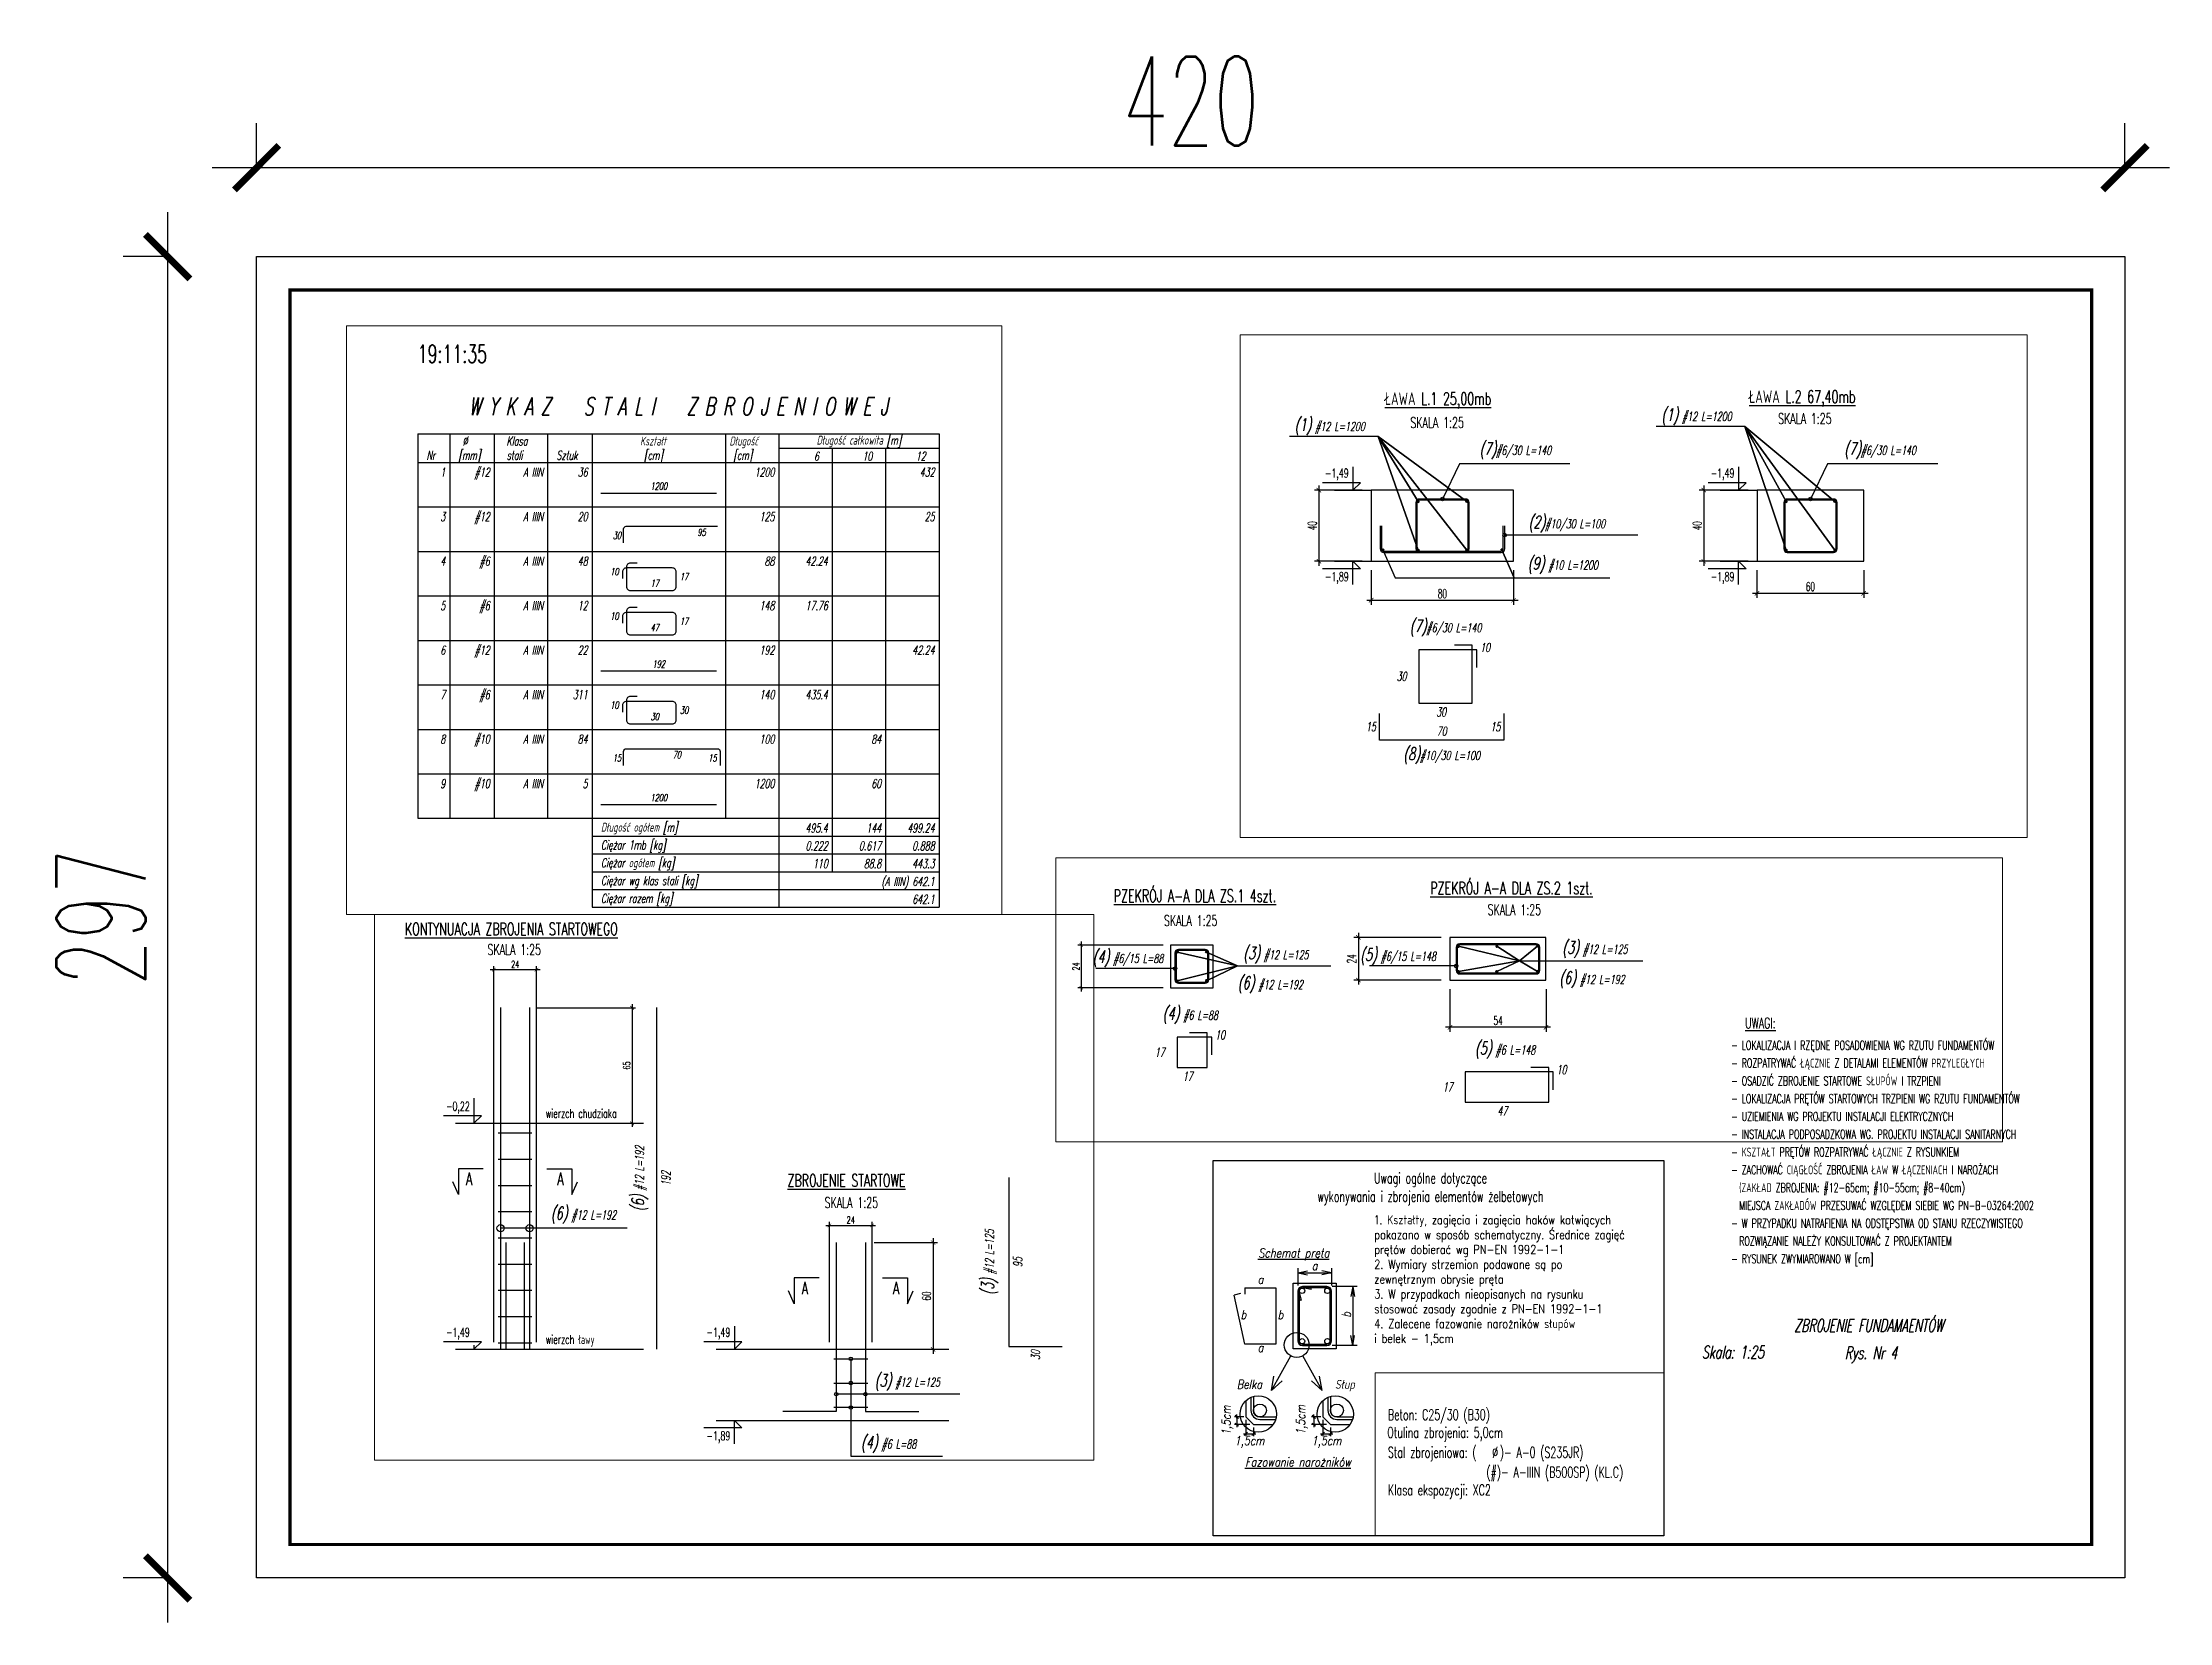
# Paper-space layout 'Layout1' of a CAD drawing. Header units: millimetres. Extents: x -463 to 16, y -16 to 340.
# The model-space entities are those that its viewports show. They can reach past a viewport. Long polylines and large blocks are cut down to what shows.
import ezdxf
from ezdxf.enums import TextEntityAlignment as Align

# ---------------------------------------------------------------- set-up
doc = ezdxf.new("R2010")
doc.units = ezdxf.units.MM
doc.header["$LTSCALE"] = 50
doc.layers.get('Defpoints').update_dxf_attribs({"color": 251})
doc.layers.add('__NIEDRUK__', color=54, linetype='Continuous', plot=False)
for name, color, linetype in [('K-CIENKIE', 8, 'Continuous'), ('K-HATCHpręt', 105, 'Continuous'), ('K-ODNOSNIK', 8, 'Continuous'), ('K-RAMKA', 181, 'Continuous'), ('K-SCIANY', 2, 'Continuous'), ('K-TEXT 2.4mm', 71, 'Continuous'), ('K-TEXT 2.8mm', 101, 'Continuous'), ('K-TEXT 2mm', 254, 'Continuous'), ('K-WYMIARY', 1, 'Continuous'), ('K-ZBROJ_06', 101, 'Continuous'), ('K-ZBROJ_08', 121, 'Continuous'), ('K-ZBROJ_10', 141, 'Continuous'), ('K-ZBROJ_12', 161, 'Continuous'), ('ZBROJA_NIEZLICZAC', 255, 'Continuous'), ('ZBROJA_RZUTPR', 141, 'Continuous'), ('ZBROJA_RZUTPR1', 255, 'Continuous'), ('ZBROJA_ZESTAWIENIE', 62, 'Continuous'), ('ZBROJA_ZESTAWIENIE1', 252, 'Continuous'), ('ZBROJA_ZESTAWIENIE2', 30, 'Continuous'), ('ZBROJA_ZESTAWIENIE3', 141, 'Continuous'), ('ZBROJA_ZESTAWIENIE4', 210, 'Continuous')]:
    doc.layers.add(name, color=color, linetype=linetype)
doc.styles.add('STYL_ZBROJA', font='romanszb.shx', dxfattribs={"width": 0.65, "oblique": 12})
doc.styles.add('text 2.4mm', font='romans.shx', dxfattribs={"width": 0.65})
doc.styles.add('text 2.8mm', font='romans.shx', dxfattribs={"width": 0.65})
doc.styles.add('text 2mm', font='romans.shx', dxfattribs={"width": 0.65})
doc.styles.add('WYM1', font='romanszb.shx', dxfattribs={"width": 0.6})
doc.dimstyles.new('CM100', dxfattribs={"dimscale": 5, "dimtxt": 2, "dimasz": 1, "dimexe": 1, "dimexo": 2, "dimgap": 0.5, "dimtad": 1, "dimrnd": 0.5, "dimdsep": 46, "dimtxsty": 'WYM1', "dimblk": 'OBLIQUE', "dimcen": 0, "dimdle": 1, "dimclrd": 253, "dimclre": 251, "dimclrt": 30, "dimadec": 0, "dimazin": 0, "dimtfac": 1, "dimtix": 1, "dimtmove": 0, "dimatfit": 0, "dimfxl": 1, "dimtfillclr": 256, "dimtolj": 1, "dimarcsym": 0})

psp = doc.layouts.get("Layout1")

# ---------------------------------------------------------------- texts
at = {"layer": 'K-TEXT 2.4mm', "lineweight": -2, "style": 'text 2.4mm', "width": 0.65}
for s, p in [('%%UUWAGI:', (-79.9, 118.03)), ('Beton: C25/30 (B30)', (-160.19, 30)), ('Otulina zbrojenia: 5,0cm', (-160.34, 26)), ('Stal zbrojeniowa: (', (-160.2, 21.54)), ('∅', (-136.76, 21.54)), (')- A-0 (S235JR)', (-135.03, 21.54)), ('(#)- A-IIIN (B500SP) (KL.C)', (-138.05, 17.08)), ('Klasa ekspozycji: XC2', (-160.19, 13.08))]:
    psp.add_text(s, height=2.4, dxfattribs=at).set_placement(p)
for s, p in [('wykonywania i zbrojenia elementów żelbetowych', (-150.62, 79.06)), ('Uwagi ogólne dotyczące', (-150.62, 83.19))]:
    psp.add_text(s, height=2.4, dxfattribs=at).set_placement(p, align=Align.CENTER)
at = {"layer": 'K-TEXT 2.8mm', "style": 'STYL_ZBROJA', "oblique": 12, "width": 0.65}
for s, p in [('ZBROJENIE FUNDAMAENTÓW', (-52.09, 49.86)), ('Skala: 1:25', (-82.62, 43.86)), ('Rys. Nr 4', (-51.61, 43.71))]:
    psp.add_text(s, height=2.8, dxfattribs=at).set_placement(p, align=Align.CENTER)
at = {"layer": 'K-TEXT 2mm', "lineweight": -2, "style": 'text 2mm', "width": 0.65}
for s, p in [('- LOKALIZACJA I RZĘDNE POSADOWIENIA WG RZUTU FUNDAMENTÓW', (-83, 113.23)), ('- ROZPATRYWAĆ ŁĄCZNIE Z DETALAMI ELEMENTÓW PRZYLEGŁYCH', (-83, 109.23)), ('- OSADZIĆ ZBROJENIE STARTOWE SŁUPÓW I TRZPIENI', (-83, 105.23)), ('- LOKALIZACJA PRĘTÓW STARTOWYCH TRZPIENI WG RZUTU FUNDAMENTÓW', (-83, 101.23)), ('- UZIEMIENIA WG PROJEKTU INSTALACJI ELEKTRYCZNYCH', (-83, 97.23)), ('- INSTALACJA PODPOSADZKOWA WG. PROJEKTU INSTALACJI SANITARNYCH', (-83, 93.23)), ('- KSZTAŁT PRĘTÓW ROZPATRYWAĆ ŁĄCZNIE Z RYSUNKIEM ', (-83, 89.23)), ('- ZACHOWAĆ CIĄGŁOŚĆ ZBROJENIA ŁAW W ŁĄCZENIACH I NAROŻACH ', (-83, 85.23)), ('  (ZAKŁAD ZBROJENIA: #12-65cm; #10-55cm; #8-40cm)', (-83, 81.23)), ('  MIEJSCA ZAKŁADÓW PRZESUWAĆ WZGLĘDEM SIEBIE WG PN-B-03264:2002 ', (-83, 77.23)), ('- W PRZYPADKU NATRAFIENIA NA ODSTĘPSTWA OD STANU RZECZYWISTEGO ', (-83, 73.23)), ('  ROZWIĄZANIE NALEŻY KONSULTOWAĆ Z PROJEKTANTEM ', (-83, 69.23)), ('- RYSUNEK ZWYMIAROWANO W [cm]', (-83, 65.23))]:
    psp.add_text(s, height=2, dxfattribs=at).set_placement(p)
at = {"layer": 'K-TEXT 2mm', "lineweight": -2, "style": 'text 2mm', "oblique": 12, "width": 0.8}
for s, p in [('%%USchemat pręta', (-181.32, 66.55)), ('a', (-188.84, 60.59)), ('a', (-188.84, 45.26)), ('Belka', (-191.3, 37.02)), ('Słup', (-169.85, 37.02)), ('%%UFazowanie narożników', (-180.36, 19.57))]:
    psp.add_text(s, height=2, dxfattribs=at).set_placement(p, align=Align.CENTER)
psp.add_text('a', height=2, dxfattribs=at).set_placement((-176.65, 63.1), align=Align.BOTTOM_CENTER)
for p in [(-192.66, 54.7), (-184.33, 54.7)]:
    psp.add_text('b', height=2, dxfattribs=at).set_placement(p, align=Align.TOP_CENTER)
psp.add_text('b', height=2, rotation=90, dxfattribs=at).set_placement((-167.94, 53.64), align=Align.BOTTOM_CENTER)
for p in [(-196.56, 29.94), (-179.81, 30.02)]:
    psp.add_text('1,5cm', height=2, rotation=90, dxfattribs=at).set_placement(p, align=Align.MIDDLE_CENTER)
for p in [(-191.29, 25.36), (-173.98, 25.36)]:
    psp.add_text('1,5cm', height=2, dxfattribs=at).set_placement(p, align=Align.MIDDLE_CENTER)
at = {"layer": 'K-TEXT 2mm', "lineweight": -2, "insert": (-163.25, 76), "char_height": 2, "width": 61.1414, "attachment_point": 1, "style": 'text 2mm'}
psp.add_mtext('1{\\W0.8;. Kształty, zagięcia i zagięcia haków kotwiących pokazano w sposób schematyczny. Średnice zagięć prętów dobierać wg PN-EN\\~1992-1-1\\P2. Wymiary strzemion podawane są po zewnętrznym obrysie pręta\\P3. W przypadkach nieopisanych na rysunku stosować zasady zgodnie z PN-EN\\~1992-1-1\\P4. Zalecene fazowanie narożników słupów  ^Ji belek - 1,5cm}', dxfattribs=at)

msp = doc.modelspace()

# ---------------------------------------------------------------- texts
at = {"layer": 'K-TEXT 2.4mm', "style": 'text 2.4mm', "width": 0.65}
for p in [(34219.6, -55578.753), (34426.28, -55576.545), (33751.761, -56165.066), (33941.199, -56307.206), (34156.731, -56386.97), (34338.627, -56380.841)]:
    msp.add_text('SKALA 1:25', height=6, dxfattribs=at).set_placement(p)
at = {"layer": 'K-TEXT 2.8mm', "style": 'text 2.8mm', "width": 0.65}
for s, p in [('%%UŁAWA L.2 67,40mb', (34409.921, -55566.788)), ('%%UŁAWA L.1 25,00mb', (34205.214, -55567.911)), ('%%UKONTYNUACJA ZBROJENIA STARTOWEGO', (33705.308, -56156.061)), ('%%UZBROJENIE STARTOWE', (33920.349, -56297.335)), ('%%UPZEKRÓJ A-A DLA ZS.1 4szt.', (34128.532, -56375.645)), ('%%UPZEKRÓJ A-A DLA ZS.2 1szt.', (34306.456, -56371.273))]:
    msp.add_text(s, height=7, dxfattribs=at).set_placement(p, align=Align.BOTTOM_LEFT)
for p in [(33739.664, -56294.336), (33790.942, -56294.336), (33928.355, -56355.665), (33979.633, -56355.665)]:
    msp.add_text('A', height=7, dxfattribs=at).set_placement(p)
at = {"layer": 'K-TEXT 2mm', "style": 'text 2mm', "width": 0.65}
for s, p in [('-1,49', (34171.586, -55606.643)), ('-1,49', (34388.387, -55606.643)), ('-0,22', (33728.444, -56252.578)), ('wierzch chudziaka', (33784.549, -56256.627)), ('-1,49', (33728.444, -56379.578)), ('wierzch ławy', (33784.549, -56383.627)), ('-1,49', (33874.847, -56379.578)), ('-1,89', (33874.847, -56437.783))]:
    msp.add_text(s, height=5, dxfattribs=at).set_placement(p)
at = {"layer": 'K-TEXT 2mm', "lineweight": -2, "style": 'text 2mm', "width": 0.65}
for p in [(34171.586, -55664.849), (34388.387, -55664.849)]:
    msp.add_text('-1,89', height=5, dxfattribs=at).set_placement(p)
at = {"layer": 'ZBROJA_NIEZLICZAC', "char_height": 10, "style": 'STYL_ZBROJA'}
for s, insert, attachment_point in [('\\H7;\\C71;\\H5;\\C256;\\H7;\\C71;(1)\\H5;\\C256; #12 L=1200', (34360.715, -55577.138), 7), ('\\H7;\\C71;\\H5;\\C256;\\H7;\\C71;(1)\\H5;\\C256; #12 L=1200', (34154.583, -55582.79), 7), ('\\H7;\\C71;\\H5;\\C256;\\H7;\\C71;(7)\\H5;\\C256;#6/30 L=140', (34278.65, -55596.232), 8), ('\\H7;\\C71;\\H5;\\C256;\\H7;\\C71;(7)\\H5;\\C256;#6/30 L=140', (34483.607, -55596.232), 8), ('\\H7;\\C71;\\H5;\\C256;\\H7;\\C71;(2)\\H5;\\C256;#10/30 L=100', (34286.032, -55637.511), 7), ('\\H7;\\C71;\\H5;\\C256;\\H7;\\C71;(9)\\H5;\\C256; #10 L=1200', (34285.62, -55660.674), 7), ('\\H7;\\C71;\\H5;\\C256;\\H7;\\C71;(7)\\H5;\\C256;#6/30 L=140', (34239.403, -55695.908), 8), ('\\H7;\\C71;\\H5;\\C256;\\H7;\\C71;(8)\\H5;\\C256;#10/30 L=100', (34237.217, -55767.684), 8), ('\\H7;\\C71;\\H5;\\C256;\\H7;\\C71;(6)\\H5;\\C256; #12 L=192', (33787.388, -56315.972), 7), ('\\H7;\\C71;\\H5;\\C256;\\H7;\\C71;(3)\\H5;\\C256; #12 L=125', (34380.618, -56404.904), 7), ('\\H7;\\C71;\\H5;\\C256;\\H7;\\C71;(3)\\H5;\\C256; #12 L=125', (33969.396, -56409.953), 7), ('\\H7;\\C71;\\H5;\\C256;\\H7;\\C71;(4)\\H5;\\C256; #6/15 L=88', (34136.55, -56410.046), 8), ('\\H7;\\C71;\\H5;\\C256;\\H7;\\C71;(3)\\H5;\\C256; #12 L=125', (34201.335, -56407.993), 7), ('\\H7;\\C71;\\H5;\\C256;\\H7;\\C71;(5)\\H5;\\C256; #6/15 L=148', (34267.067, -56408.893), 7), ('\\H7;\\C71;\\H5;\\C256;\\H7;\\C71;(6)\\H5;\\C256; #12 L=192', (34198.253, -56424.719), 7), ('\\H7;\\C71;\\H5;\\C256;\\H7;\\C71;(6)\\H5;\\C256; #12 L=192', (34378.986, -56421.878), 7), ('\\H7;\\C71;\\H5;\\C256;\\H7;\\C71;(4)\\H5;\\C256; #6 L=88', (33961.668, -56444.757), 7), ('\\H7;\\C71;\\H5;\\C256;\\H7;\\C71;(4)\\H5;\\C256; #6 L=88', (34171.598, -56441.949), 8), ('\\H7;\\C71;\\H5;\\C256;\\H7;\\C71;(5)\\H5;\\C256; #6 L=148', (34348.504, -56461.478), 8)]:
    msp.add_mtext(s, dxfattribs=dict(at, insert=insert, attachment_point=attachment_point))
at = {"layer": 'ZBROJA_NIEZLICZAC', "char_height": 10, "attachment_point": 8, "rotation": 90, "style": 'STYL_ZBROJA'}
for s, insert in [('\\H7;\\C71;\\H5;\\C256;\\H7;\\C71;(6)\\H5;\\C256; #12 L=192', (33842.012, -56290.657)), ('\\H7;\\C71;\\H5;\\C256;\\H7;\\C71;(3)\\H5;\\C256; #12 L=125', (34038.736, -56337.642))]:
    msp.add_mtext(s, dxfattribs=dict(at, insert=insert))
at = {"layer": 'ZBROJA_RZUTPR1', "style": 'STYL_ZBROJA', "oblique": 12, "width": 0.65}
for s, p in [('10', (34264.403, -55702.158)), ('15', (34200.217, -55746.684)), ('15', (34270.217, -55746.684)), ('10', (34191.098, -56448.199)), ('10', (34383.004, -56467.728))]:
    msp.add_text(s, height=5, dxfattribs=at).set_placement(p, align=Align.MIDDLE_RIGHT)
for s, p in [('30', (34211.903, -55718.408)), ('17', (34151.598, -56457.949)), ('17', (34313.504, -56477.478))]:
    msp.add_text(s, height=5, dxfattribs=at).set_placement(p, align=Align.MIDDLE_LEFT)
for s, p in [('30', (34236.903, -55735.908)), ('17', (34170.098, -56468.949)), ('47', (34347.004, -56488.478))]:
    msp.add_text(s, height=5, dxfattribs=at).set_placement(p, align=Align.TOP_CENTER)
msp.add_text('70', height=5, dxfattribs=at).set_placement((34237.217, -55749.184), align=Align.MIDDLE)
for s, p in [('192', (33852.012, -56290.657)), ('95', (34049.736, -56337.642))]:
    msp.add_text(s, height=5, rotation=90, dxfattribs=at).set_placement(p, align=Align.MIDDLE)
msp.add_text('30', height=5, rotation=90, dxfattribs=at).set_placement((34059.736, -56387.142), align=Align.MIDDLE_RIGHT)

# ---------------------------------------------------------------- blocks, each defined once
blk = doc.blocks.new('_ArchTick')
at = {"color": 0, "linetype": 'ByBlock', "const_width": 0.15}
blk.add_lwpolyline([(-0.5, -0.5), (0.5, 0.5)], dxfattribs=at)
blk = doc.blocks.new('*D55')
at = {"layer": '__NIEDRUK__', "color": 251, "lineweight": -2, "transparency": 16777216}
for p, q in [((-420, 317), (-420, 327)), ((0, 317), (0, 327))]:
    blk.add_line(p, q, dxfattribs=at)
at = {"layer": '__NIEDRUK__', "color": 253, "lineweight": -2, "transparency": 16777216}
blk.add_line((-430, 317), (10, 317), dxfattribs=at)
at = {"layer": 'Defpoints', "color": 0, "transparency": 16777216}
for p in [(0, 317), (-420, 297), (0, 297)]:
    blk.add_point(p, dxfattribs=at)
at = {"layer": '__NIEDRUK__', "color": 253, "lineweight": -2, "transparency": 16777216, "xscale": 10, "yscale": 10, "zscale": 10, "rotation": 180}
blk.add_blockref('_ArchTick', (-420, 317), dxfattribs=at)
at = {"layer": '__NIEDRUK__', "color": 253, "lineweight": -2, "transparency": 16777216, "xscale": 10, "yscale": 10, "zscale": 10}
blk.add_blockref('_ArchTick', (0, 317), dxfattribs=at)
at = {"layer": '__NIEDRUK__', "color": 30, "transparency": 16777216, "insert": (-210, 332), "char_height": 20, "attachment_point": 5, "style": 'WYM1'}
blk.add_mtext('\\A1;420', dxfattribs=at)
blk = doc.blocks.new('*D56')
at = {"layer": '__NIEDRUK__', "color": 253, "lineweight": -2, "transparency": 16777216}
blk.add_line((-440, 307), (-440, -10), dxfattribs=at)
at = {"layer": '__NIEDRUK__', "color": 251, "lineweight": -2, "transparency": 16777216}
for p, q in [((-440, 297), (-450, 297)), ((-440, 0), (-450, 0))]:
    blk.add_line(p, q, dxfattribs=at)
at = {"layer": 'Defpoints', "color": 0, "transparency": 16777216}
for p in [(-420, 297), (-420, 0), (-440, 0)]:
    blk.add_point(p, dxfattribs=at)
at = {"layer": '__NIEDRUK__', "color": 253, "lineweight": -2, "transparency": 16777216, "xscale": 10, "yscale": 10, "zscale": 10}
for p, rotation in [((-440, 297), 90), ((-440, 0), 270)]:
    blk.add_blockref('_ArchTick', p, dxfattribs=dict(at, rotation=rotation))
at = {"layer": '__NIEDRUK__', "color": 30, "transparency": 16777216, "insert": (-455, 148.5), "char_height": 20, "attachment_point": 5, "rotation": 90, "style": 'WYM1'}
blk.add_mtext('\\A1;297', dxfattribs=at)
blk = doc.blocks.new('A$C392df230')
h = blk.add_hatch()
h.set_pattern_fill('ANGLE', color=256, scale=0.025)
h.set_pattern_definition([(360, (-2880.4701, 5517.13781), (-5e-64, 0.174625), [0.127, -0.047625]), (90, (-2880.4701, 5517.13781), (-0.174625, 1e-17), [0.127, -0.047625])])
h.paths.add_polyline_path([(0.5, 0, 1), (-0.5, 0, 1)])
blk.add_circle((0, 0), 0.5)
blk = doc.blocks.new('*D74')
at = {"layer": 'Defpoints', "color": 0, "transparency": 16777216}
for p in [(34197.6, -55653.7), (34277.6, -55653.7), (34277.6, -55675.6)]:
    blk.add_point(p, dxfattribs=at)
at = {"layer": 'K-WYMIARY', "color": 251, "lineweight": -2, "transparency": 16777216}
for p, q in [((34197.6, -55658.7), (34197.6, -55678.1)), ((34277.6, -55658.7), (34277.6, -55678.1))]:
    blk.add_line(p, q, dxfattribs=at)
at = {"layer": 'K-WYMIARY', "color": 253, "lineweight": -2, "transparency": 16777216}
blk.add_line((34195.1, -55675.6), (34280.1, -55675.6), dxfattribs=at)
at = {"layer": 'K-WYMIARY', "color": 253, "lineweight": -2, "transparency": 16777216, "xscale": 2.5, "yscale": 2.5, "zscale": 2.5, "rotation": 180}
blk.add_blockref('_ArchTick', (34197.6, -55675.6), dxfattribs=at)
at = {"layer": 'K-WYMIARY', "color": 253, "lineweight": -2, "transparency": 16777216, "xscale": 2.5, "yscale": 2.5, "zscale": 2.5}
blk.add_blockref('_ArchTick', (34277.6, -55675.6), dxfattribs=at)
at = {"layer": 'K-WYMIARY', "color": 30, "transparency": 16777216, "insert": (34237.6, -55671.9), "char_height": 5, "attachment_point": 5, "style": 'WYM1'}
blk.add_mtext('\\A1;80', dxfattribs=at)
blk = doc.blocks.new('*D75')
at = {"layer": 'Defpoints', "color": 0, "transparency": 16777216}
for p in [(34197.6, -55613.7), (34168.2, -55653.7), (34197.6, -55653.7)]:
    blk.add_point(p, dxfattribs=at)
at = {"layer": 'K-WYMIARY', "color": 251, "lineweight": -2, "transparency": 16777216}
for p, q in [((34192.6, -55613.7), (34165.7, -55613.7)), ((34192.6, -55653.7), (34165.7, -55653.7))]:
    blk.add_line(p, q, dxfattribs=at)
at = {"layer": 'K-WYMIARY', "color": 253, "lineweight": -2, "transparency": 16777216}
blk.add_line((34168.2, -55611.2), (34168.2, -55656.2), dxfattribs=at)
at = {"layer": 'K-WYMIARY', "color": 253, "lineweight": -2, "transparency": 16777216, "xscale": 2.5, "yscale": 2.5, "zscale": 2.5}
for p, rotation in [((34168.2, -55613.7), 90), ((34168.2, -55653.7), 270)]:
    blk.add_blockref('_ArchTick', p, dxfattribs=dict(at, rotation=rotation))
at = {"layer": 'K-WYMIARY', "color": 30, "transparency": 16777216, "insert": (34164.5, -55633.7), "char_height": 5, "attachment_point": 5, "rotation": 90, "style": 'WYM1'}
blk.add_mtext('\\A1;40', dxfattribs=at)
blk = doc.blocks.new('*D76')
at = {"layer": 'Defpoints', "color": 0, "transparency": 16777216}
for p in [(34414.4, -55653.7), (34474.4, -55653.7), (34474.4, -55671.7)]:
    blk.add_point(p, dxfattribs=at)
at = {"layer": 'K-WYMIARY', "color": 251, "lineweight": -2, "transparency": 16777216}
for p, q in [((34414.4, -55658.7), (34414.4, -55674.2)), ((34474.4, -55658.7), (34474.4, -55674.2))]:
    blk.add_line(p, q, dxfattribs=at)
at = {"layer": 'K-WYMIARY', "color": 253, "lineweight": -2, "transparency": 16777216}
blk.add_line((34411.9, -55671.7), (34476.9, -55671.7), dxfattribs=at)
at = {"layer": 'K-WYMIARY', "color": 253, "lineweight": -2, "transparency": 16777216, "xscale": 2.5, "yscale": 2.5, "zscale": 2.5, "rotation": 180}
blk.add_blockref('_ArchTick', (34414.4, -55671.7), dxfattribs=at)
at = {"layer": 'K-WYMIARY', "color": 253, "lineweight": -2, "transparency": 16777216, "xscale": 2.5, "yscale": 2.5, "zscale": 2.5}
blk.add_blockref('_ArchTick', (34474.4, -55671.7), dxfattribs=at)
at = {"layer": 'K-WYMIARY', "color": 30, "transparency": 16777216, "insert": (34444.4, -55667.9), "char_height": 5, "attachment_point": 5, "style": 'WYM1'}
blk.add_mtext('\\A1;60', dxfattribs=at)
blk = doc.blocks.new('*D77')
at = {"layer": 'Defpoints', "color": 0, "transparency": 16777216}
for p in [(34414.4, -55613.7), (34384.5, -55653.7), (34414.4, -55653.7)]:
    blk.add_point(p, dxfattribs=at)
at = {"layer": 'K-WYMIARY', "color": 251, "lineweight": -2, "transparency": 16777216}
for p, q in [((34409.4, -55613.7), (34382, -55613.7)), ((34409.4, -55653.7), (34382, -55653.7))]:
    blk.add_line(p, q, dxfattribs=at)
at = {"layer": 'K-WYMIARY', "color": 253, "lineweight": -2, "transparency": 16777216}
blk.add_line((34384.5, -55611.2), (34384.5, -55656.2), dxfattribs=at)
at = {"layer": 'K-WYMIARY', "color": 253, "lineweight": -2, "transparency": 16777216, "xscale": 2.5, "yscale": 2.5, "zscale": 2.5}
for p, rotation in [((34384.5, -55613.7), 90), ((34384.5, -55653.7), 270)]:
    blk.add_blockref('_ArchTick', p, dxfattribs=dict(at, rotation=rotation))
at = {"layer": 'K-WYMIARY', "color": 30, "transparency": 16777216, "insert": (34380.8, -55633.7), "char_height": 5, "attachment_point": 5, "rotation": 90, "style": 'WYM1'}
blk.add_mtext('\\A1;40', dxfattribs=at)
blk = doc.blocks.new('*D79')
at = {"layer": 'Defpoints', "color": 0, "transparency": 16777216}
for p in [(34317.5, -56417.4), (34371.5, -56417.4), (34317.5, -56443.9)]:
    blk.add_point(p, dxfattribs=at)
at = {"layer": 'K-WYMIARY', "color": 251, "lineweight": -2, "transparency": 16777216}
for p, q in [((34317.5, -56422.4), (34317.5, -56446.4)), ((34371.5, -56422.4), (34371.5, -56446.4))]:
    blk.add_line(p, q, dxfattribs=at)
at = {"layer": 'K-WYMIARY', "color": 253, "lineweight": -2, "transparency": 16777216}
blk.add_line((34374, -56443.9), (34315, -56443.9), dxfattribs=at)
at = {"layer": 'K-WYMIARY', "color": 253, "lineweight": -2, "transparency": 16777216, "xscale": 2.5, "yscale": 2.5, "zscale": 2.5, "rotation": 180}
blk.add_blockref('_ArchTick', (34317.5, -56443.9), dxfattribs=at)
at = {"layer": 'K-WYMIARY', "color": 253, "lineweight": -2, "transparency": 16777216, "xscale": 2.5, "yscale": 2.5, "zscale": 2.5}
blk.add_blockref('_ArchTick', (34371.5, -56443.9), dxfattribs=at)
at = {"layer": 'K-WYMIARY', "color": 30, "transparency": 16777216, "insert": (34344.5, -56440.1), "char_height": 5, "attachment_point": 5, "style": 'WYM1'}
blk.add_mtext('\\A1;54', dxfattribs=at)
blk = doc.blocks.new('*D80')
at = {"layer": 'Defpoints', "color": 0, "transparency": 16777216}
for p in [(34317.5, -56393.4), (34266, -56417.4), (34317.5, -56417.4)]:
    blk.add_point(p, dxfattribs=at)
at = {"layer": 'K-WYMIARY', "color": 251, "lineweight": -2, "transparency": 16777216}
for p, q in [((34312.5, -56393.4), (34263.5, -56393.4)), ((34312.5, -56417.4), (34263.5, -56417.4))]:
    blk.add_line(p, q, dxfattribs=at)
at = {"layer": 'K-WYMIARY', "color": 253, "lineweight": -2, "transparency": 16777216}
blk.add_line((34266, -56390.9), (34266, -56419.9), dxfattribs=at)
at = {"layer": 'K-WYMIARY', "color": 253, "lineweight": -2, "transparency": 16777216, "xscale": 2.5, "yscale": 2.5, "zscale": 2.5}
for p, rotation in [((34266, -56393.4), 90), ((34266, -56417.4), 270)]:
    blk.add_blockref('_ArchTick', p, dxfattribs=dict(at, rotation=rotation))
at = {"layer": 'K-WYMIARY', "color": 30, "transparency": 16777216, "insert": (34262.2, -56405.4), "char_height": 5, "attachment_point": 5, "rotation": 90, "style": 'WYM1'}
blk.add_mtext('\\A1;24', dxfattribs=at)
blk = doc.blocks.new('*D81')
at = {"layer": 'Defpoints', "color": 0, "transparency": 16777216}
for p in [(33964.1, -56326.7), (34002.2, -56386.7), (34011, -56386.7)]:
    blk.add_point(p, dxfattribs=at)
at = {"layer": 'K-WYMIARY', "color": 251, "lineweight": -2, "transparency": 16777216}
for p, q in [((33969.1, -56326.7), (34004.7, -56326.7)), ((34006, -56386.7), (33999.7, -56386.7))]:
    blk.add_line(p, q, dxfattribs=at)
at = {"layer": 'K-WYMIARY', "color": 253, "lineweight": -2, "transparency": 16777216}
blk.add_line((34002.2, -56324.2), (34002.2, -56389.2), dxfattribs=at)
at = {"layer": 'K-WYMIARY', "color": 253, "lineweight": -2, "transparency": 16777216, "xscale": 2.5, "yscale": 2.5, "zscale": 2.5}
for p, rotation in [((34002.2, -56326.7), 90), ((34002.2, -56386.7), 270)]:
    blk.add_blockref('_ArchTick', p, dxfattribs=dict(at, rotation=rotation))
at = {"layer": 'K-WYMIARY', "color": 30, "transparency": 16777216, "insert": (33998.5, -56356.7), "char_height": 5, "attachment_point": 5, "rotation": 90, "style": 'WYM1'}
blk.add_mtext('\\A1;60', dxfattribs=at)
blk = doc.blocks.new('*D82')
at = {"layer": 'Defpoints', "color": 0, "transparency": 16777216}
for p in [(33967.9, -56317), (33943.9, -56386.7), (33967.9, -56386.7)]:
    blk.add_point(p, dxfattribs=at)
at = {"layer": 'K-WYMIARY', "color": 253, "lineweight": -2, "transparency": 16777216}
blk.add_line((33941.9, -56317), (33969.9, -56317), dxfattribs=at)
at = {"layer": 'K-WYMIARY', "color": 251, "lineweight": -2, "transparency": 16777216}
for p, q in [((33943.9, -56382.7), (33943.9, -56315)), ((33967.9, -56382.7), (33967.9, -56315))]:
    blk.add_line(p, q, dxfattribs=at)
at = {"layer": 'K-WYMIARY', "color": 253, "lineweight": -2, "transparency": 16777216, "xscale": 2, "yscale": 2, "zscale": 2, "rotation": 180}
blk.add_blockref('_ArchTick', (33943.9, -56317), dxfattribs=at)
at = {"layer": 'K-WYMIARY', "color": 253, "lineweight": -2, "transparency": 16777216, "xscale": 2, "yscale": 2, "zscale": 2}
blk.add_blockref('_ArchTick', (33967.9, -56317), dxfattribs=at)
at = {"layer": 'K-WYMIARY', "color": 30, "transparency": 16777216, "insert": (33955.9, -56314), "char_height": 4, "attachment_point": 5, "style": 'WYM1'}
blk.add_mtext('\\A1;24', dxfattribs=at)
blk = doc.blocks.new('*D83')
at = {"layer": 'Defpoints', "color": 0, "transparency": 16777216}
for p in [(34160.4, -56397.7), (34110.3, -56421.7), (34160.4, -56421.7)]:
    blk.add_point(p, dxfattribs=at)
at = {"layer": 'K-WYMIARY', "color": 251, "lineweight": -2, "transparency": 16777216}
for p, q in [((34156.4, -56397.7), (34108.3, -56397.7)), ((34156.4, -56421.7), (34108.3, -56421.7))]:
    blk.add_line(p, q, dxfattribs=at)
at = {"layer": 'K-WYMIARY', "color": 253, "lineweight": -2, "transparency": 16777216}
blk.add_line((34110.3, -56395.7), (34110.3, -56423.7), dxfattribs=at)
at = {"layer": 'K-WYMIARY', "color": 253, "lineweight": -2, "transparency": 16777216, "xscale": 2, "yscale": 2, "zscale": 2}
for p, rotation in [((34110.3, -56397.7), 90), ((34110.3, -56421.7), 270)]:
    blk.add_blockref('_ArchTick', p, dxfattribs=dict(at, rotation=rotation))
at = {"layer": 'K-WYMIARY', "color": 30, "transparency": 16777216, "insert": (34107.3, -56409.7), "char_height": 4, "attachment_point": 5, "rotation": 90, "style": 'WYM1'}
blk.add_mtext('\\A1;24', dxfattribs=at)
blk = doc.blocks.new('*D84')
at = {"layer": 'Defpoints', "color": 0, "transparency": 16777216}
for p in [(33779.3, -56173.3), (33755.3, -56386.7), (33779.3, -56386.7)]:
    blk.add_point(p, dxfattribs=at)
at = {"layer": 'K-WYMIARY', "color": 253, "lineweight": -2, "transparency": 16777216}
blk.add_line((33753.3, -56173.3), (33781.3, -56173.3), dxfattribs=at)
at = {"layer": 'K-WYMIARY', "color": 251, "lineweight": -2, "transparency": 16777216}
for p, q in [((33755.3, -56382.7), (33755.3, -56171.3)), ((33779.3, -56382.7), (33779.3, -56171.3))]:
    blk.add_line(p, q, dxfattribs=at)
at = {"layer": 'K-WYMIARY', "color": 253, "lineweight": -2, "transparency": 16777216, "xscale": 2, "yscale": 2, "zscale": 2, "rotation": 180}
blk.add_blockref('_ArchTick', (33755.3, -56173.3), dxfattribs=at)
at = {"layer": 'K-WYMIARY', "color": 253, "lineweight": -2, "transparency": 16777216, "xscale": 2, "yscale": 2, "zscale": 2}
blk.add_blockref('_ArchTick', (33779.3, -56173.3), dxfattribs=at)
at = {"layer": 'K-WYMIARY', "color": 30, "transparency": 16777216, "insert": (33767.3, -56170.3), "char_height": 4, "attachment_point": 5, "style": 'WYM1'}
blk.add_mtext('\\A1;24', dxfattribs=at)
blk = doc.blocks.new('*D85')
at = {"layer": 'Defpoints', "color": 0, "transparency": 16777216}
for p in [(33775.4, -56194.7), (33833, -56259.7), (33839.5, -56259.7)]:
    blk.add_point(p, dxfattribs=at)
at = {"layer": 'K-WYMIARY', "color": 251, "lineweight": -2, "transparency": 16777216}
for p, q in [((33779.4, -56194.7), (33835, -56194.7)), ((33835.5, -56259.7), (33831, -56259.7))]:
    blk.add_line(p, q, dxfattribs=at)
at = {"layer": 'K-WYMIARY', "color": 253, "lineweight": -2, "transparency": 16777216}
blk.add_line((33833, -56192.7), (33833, -56261.7), dxfattribs=at)
at = {"layer": 'K-WYMIARY', "color": 253, "lineweight": -2, "transparency": 16777216, "xscale": 2, "yscale": 2, "zscale": 2}
for p, rotation in [((33833, -56194.7), 90), ((33833, -56259.7), 270)]:
    blk.add_blockref('_ArchTick', p, dxfattribs=dict(at, rotation=rotation))
at = {"layer": 'K-WYMIARY', "color": 30, "transparency": 16777216, "insert": (33830, -56227.2), "char_height": 4, "attachment_point": 5, "rotation": 90, "style": 'WYM1'}
blk.add_mtext('\\A1;65', dxfattribs=at)
blk = doc.blocks.new('_zestawiejnieM')
at = {"layer": 'ZBROJA_ZESTAWIENIE'}
for p, q in [((0, -40), (293, -40)), ((0, -40), (0, -48)), ((18, -40), (18, -48)), ((43, -40), (43, -48)), ((73, -40), (73, -48)), ((98, -40), (98, -48)), ((173, -40), (173, -48)), ((203, -40), (203, -48)), ((293, -40), (293, -56)), ((0, -48), (0, -56)), ((0, -56), (293, -56)), ((0, -56), (0, -81)), ((18, -48), (18, -56)), ((18, -56), (18, -81)), ((43, -48), (43, -56)), ((43, -56), (43, -81)), ((73, -48), (73, -56)), ((73, -56), (73, -81)), ((98, -48), (98, -56)), ((98, -56), (98, -81)), ((173, -48), (173, -56)), ((173, -56), (173, -81)), ((203, -48), (203, -56)), ((203, -56), (203, -81)), ((233, -48), (233, -56)), ((233, -56), (233, -81)), ((263, -48), (263, -56)), ((263, -56), (263, -81)), ((293, -48), (293, -56)), ((293, -48), (293, -56)), ((293, -56), (293, -81)), ((293, -56), (293, -81)), ((0, -81), (0, -106)), ((18, -81), (18, -106)), ((43, -81), (43, -106)), ((73, -81), (73, -106)), ((98, -81), (98, -106)), ((173, -81), (173, -106)), ((203, -81), (203, -106)), ((233, -81), (233, -106)), ((263, -81), (263, -106)), ((293, -81), (293, -106)), ((293, -81), (293, -106)), ((0, -106), (0, -131)), ((18, -106), (18, -131)), ((43, -106), (43, -131)), ((73, -106), (73, -131)), ((98, -106), (98, -131)), ((173, -106), (173, -131)), ((203, -106), (203, -131)), ((233, -106), (233, -131)), ((263, -106), (263, -131)), ((293, -106), (293, -131)), ((293, -106), (293, -131)), ((0, -131), (0, -156)), ((18, -131), (18, -156)), ((43, -131), (43, -156)), ((73, -131), (73, -156)), ((98, -131), (98, -156)), ((173, -131), (173, -156)), ((203, -131), (203, -156)), ((233, -131), (233, -156)), ((263, -131), (263, -156)), ((293, -131), (293, -156)), ((293, -131), (293, -156)), ((0, -156), (0, -181)), ((18, -156), (18, -181)), ((43, -156), (43, -181)), ((73, -156), (73, -181)), ((98, -156), (98, -181)), ((173, -156), (173, -181)), ((203, -156), (203, -181)), ((233, -156), (233, -181)), ((263, -156), (263, -181)), ((293, -156), (293, -181)), ((293, -156), (293, -181)), ((0, -181), (0, -206)), ((18, -181), (18, -206)), ((43, -181), (43, -206)), ((73, -181), (73, -206)), ((98, -181), (98, -206)), ((173, -181), (173, -206)), ((203, -181), (203, -206)), ((233, -181), (233, -206)), ((263, -181), (263, -206)), ((293, -181), (293, -206)), ((293, -181), (293, -206)), ((0, -206), (0, -231)), ((18, -206), (18, -231)), ((43, -206), (43, -231)), ((73, -206), (73, -231)), ((98, -206), (98, -231)), ((173, -206), (173, -231)), ((203, -206), (203, -231)), ((233, -206), (233, -231)), ((263, -206), (263, -231)), ((293, -206), (293, -231)), ((293, -206), (293, -231)), ((0, -231), (0, -256)), ((18, -231), (18, -256)), ((43, -231), (43, -256)), ((73, -231), (73, -256)), ((98, -231), (98, -256)), ((173, -231), (173, -256)), ((203, -231), (203, -256)), ((233, -231), (233, -256)), ((263, -231), (263, -256)), ((293, -231), (293, -256)), ((293, -231), (293, -256)), ((0, -256), (293, -256)), ((98, -256), (98, -306)), ((203, -256), (203, -306)), ((233, -256), (233, -286)), ((263, -256), (263, -286)), ((293, -256), (293, -296)), ((293, -256), (293, -286)), ((293, -256), (293, -296)), ((293, -286), (293, -296)), ((293, -296), (293, -306)), ((98, -306), (293, -306))]:
    blk.add_line(p, q, dxfattribs=at)
at = {"layer": 'ZBROJA_ZESTAWIENIE1'}
for p, q in [((203, -48), (293, -48)), ((0, -81), (293, -81)), ((0, -106), (293, -106)), ((0, -131), (293, -131)), ((0, -156), (293, -156)), ((0, -181), (293, -181)), ((0, -206), (293, -206)), ((0, -231), (293, -231)), ((98, -266), (293, -266)), ((98, -276), (293, -276)), ((98, -286), (293, -286)), ((98, -296), (293, -296))]:
    blk.add_line(p, q, dxfattribs=at)
at = {"layer": 'ZBROJA_ZESTAWIENIE3'}
for points in [[(103, -73.2), (168, -73.2)], [(103, -173.2), (168, -173.2)], [(103, -248.2), (168, -248.2)]]:
    blk.add_lwpolyline(points, dxfattribs=at)
for points in [[(115.75, -101.25), (115.75, -93.4, -0.4142136), (117.25, -91.9), (168.5, -91.9)], [(123.35, -112.55), (119.5, -112.55, 0.4142136), (117.3, -114.75), (117.3, -125.75, 0.4142136), (119.5, -127.95), (143.1, -127.95, 0.4142136), (145.3, -125.75), (145.3, -117.5, 0.4142136), (143.1, -115.3), (117.35, -115.3, 0.4142136), (115.15, -117.5), (115.15, -121.3)], [(123.35, -137.55), (119.5, -137.55, 0.4142136), (117.3, -139.75), (117.3, -150.75, 0.4142136), (119.5, -152.95), (143.1, -152.95, 0.4142136), (145.3, -150.75), (145.3, -142.5, 0.4142136), (143.1, -140.3), (117.35, -140.3, 0.4142136), (115.15, -142.5), (115.15, -146.3)], [(123.35, -187.55), (119.5, -187.55, 0.4142136), (117.3, -189.75), (117.3, -200.75, 0.4142136), (119.5, -202.95), (143.1, -202.95, 0.4142136), (145.3, -200.75), (145.3, -192.5, 0.4142136), (143.1, -190.3), (117.35, -190.3, 0.4142136), (115.15, -192.5), (115.15, -196.3)], [(115.75, -226.25), (115.75, -218.4, -0.4142136), (117.25, -216.9), (168.5, -216.9, -0.4142136), (170, -218.4), (170, -226.25)]]:
    blk.add_lwpolyline(points, format="xyb", dxfattribs=at)
at = {"layer": '__NIEDRUK__', "style": 'text 2mm', "width": 0.65}
blk.add_text('19:11:35', height=10, dxfattribs=at).set_placement((0, 0))
at = {"layer": 'ZBROJA_ZESTAWIENIE2', "style": 'STYL_ZBROJA', "oblique": 12, "width": 0.65}
for s, p in [(' %%c', (23, -48)), ('Klasa', (50, -48)), ('Kształt', (125, -48)), (' Długość', (173, -48)), ('Nr', (5, -56)), ('[mm]', (23, -56)), ('stali', (50, -56)), ('Sztuk', (78, -56)), (' [cm]', (125, -56)), ('  [cm]', (173, -56)), ('Długość ogółem [m]', (103, -265)), ('Ciężar 1mb [kg]', (103, -275)), ('Ciężar ogółem [kg]', (103, -285)), ('Ciężar wg klas stali [kg]', (103, -295)), ('Ciężar razem [kg]', (103, -305))]:
    blk.add_text(s, height=5, dxfattribs=at).set_placement(p, align=Align.BOTTOM_LEFT)
for s, height, p in [('Długość całkowita [m]', 5, (248, -46)), ('17', 4, (133.25, -125.9)), ('47', 4, (133.25, -150.9)), ('30', 4, (133.25, -200.9))]:
    blk.add_text(s, height=height, dxfattribs=at).set_placement(p, align=Align.CENTER)
for s, p in [('1', (15.5, -64)), ('#12', (40.5, -64)), ('A IIIN', (70.5, -64)), ('36', (95.5, -64)), ('1200', (200.5, -64)), ('6', (225.5, -55)), ('10', (255.5, -55)), ('12', (285.5, -55)), ('432', (290.5, -64)), ('#12', (40.5, -89)), ('3', (15.5, -89)), ('A IIIN', (70.5, -89)), ('20', (95.5, -89)), ('125', (200.5, -89)), ('25', (290.5, -89)), ('4', (15.5, -114)), ('#6', (40.5, -114)), ('A IIIN', (70.5, -114)), ('48', (95.5, -114)), ('88', (200.5, -114)), ('42.24', (230.5, -114)), ('5', (15.5, -139)), ('#6', (40.5, -139)), ('A IIIN', (70.5, -139)), ('12', (95.5, -139)), ('148', (200.5, -139)), ('17.76', (230.5, -139)), ('6', (15.5, -164)), ('#12', (40.5, -164)), ('A IIIN', (70.5, -164)), ('22', (95.5, -164)), ('192', (200.5, -164)), ('42.24', (290.5, -164)), ('7', (15.5, -189)), ('#6', (40.5, -189)), ('A IIIN', (70.5, -189)), ('311', (95.5, -189)), ('140', (200.5, -189)), ('435.4', (230.5, -189)), ('8', (15.5, -214)), ('#10', (40.5, -214)), ('A IIIN', (70.5, -214)), ('84', (95.5, -214)), ('100', (200.5, -214)), ('84', (260.5, -214)), ('9', (15.5, -239)), ('#10', (40.5, -239)), ('A IIIN', (70.5, -239)), ('5', (95.5, -239)), ('1200', (200.5, -239)), ('60', (260.5, -239)), ('495.4', (230.5, -264)), ('144', (260.5, -264)), ('499.24', (290.5, -264)), ('0.222', (230.5, -274)), ('0.617', (260.5, -274)), ('0.888', (290.5, -274)), ('110', (230.5, -284)), ('88.8', (260.5, -284)), ('443.3', (290.5, -284)), ('(A IIIN) 642.1', (290.5, -294)), ('642.1', (290.5, -304))]:
    blk.add_text(s, height=5, dxfattribs=at).set_placement(p, align=Align.RIGHT)
for s, p in [('1200', (135.5, -72.55)), ('192', (135.5, -172.55)), ('1200', (135.5, -247.55))]:
    blk.add_text(s, height=4, dxfattribs=at).set_placement(p, align=Align.BOTTOM_CENTER)
for s, p in [('30', (114.35, -97.05)), ('15', (114.35, -222.05)), ('15', (168.05, -222.05))]:
    blk.add_text(s, height=4, dxfattribs=at).set_placement(p, align=Align.MIDDLE_RIGHT)
for s, p in [('95', (161.9, -98.5)), ('10', (112.95, -120.6)), ('10', (112.95, -145.6)), ('10', (112.95, -195.6)), ('70', (148, -223.5))]:
    blk.add_text(s, height=4, dxfattribs=at).set_placement(p, align=Align.BOTTOM_RIGHT)
for s, p in [('17', (147.4, -120.25)), ('17', (147.4, -145.25)), ('30', (147.4, -195.25))]:
    blk.add_text(s, height=4, dxfattribs=at).set_placement(p, align=Align.MIDDLE_LEFT)
at = {"layer": 'ZBROJA_ZESTAWIENIE4', "style": 'STYL_ZBROJA', "oblique": 12, "width": 0.65}
blk.add_text('W Y K A Z   S T A L I   Z B R O J E N I O W E J', height=10, dxfattribs=at).set_placement((146.5, -29.5), align=Align.CENTER)
blk = doc.blocks.new('ramka')
at = {"const_width": 0.7}
blk.add_lwpolyline([(-405, 282), (0, 282), (0, 0), (-405, 0)], close=True, dxfattribs=at)
at = {"layer": '__NIEDRUK__'}
blk.add_lwpolyline([(-412.5, 289.5), (7.5, 289.5), (7.5, -7.5), (-412.5, -7.5)], close=True, dxfattribs=at)
dim = blk.add_linear_dim(base=(7.5, 309.5), p1=(-412.5, 289.5), p2=(7.5, 289.5), dimstyle='CM100', override={"dimscale": 10, "dimblk": 'ArchTick'}, dxfattribs=at)
dim.commit()
dim.dimension.update_dxf_attribs({"geometry": '*D55', "text_midpoint": (-202.5, 324.5), "insert": (7.5, -7.5)})
dim = blk.add_linear_dim(base=(-432.5, -7.5), p1=(-412.5, 289.5), p2=(-412.5, -7.5), angle=90, dimstyle='CM100', override={"dimscale": 10, "dimblk": 'ArchTick'}, dxfattribs=at)
dim.commit()
dim.dimension.update_dxf_attribs({"geometry": '*D56', "text_midpoint": (-447.5, 141), "insert": (7.5, -7.5)})

# ---------------------------------------------------------------- dimensions: what is measured, and where the dimension line sits
at = {"layer": 'K-WYMIARY'}
for base, p1, p2, override, picture, middle in [((34168.234, -55653.722), (34197.645, -55613.722), (34197.645, -55653.722), {"dimscale": 2.5, "dimblk": 'ArchTick'}, '*D75', (34164.484, -55633.722)), ((34384.508, -55653.722), (34414.446, -55613.722), (34414.446, -55653.722), {"dimscale": 2.5, "dimblk": 'ArchTick'}, '*D77', (34380.758, -55633.722)), ((33833.032, -56259.657), (33775.424, -56194.657), (33839.511, -56259.657), {"dimscale": 2, "dimblk": 'ArchTick'}, '*D85', (33830.032, -56227.157)), ((34002.212, -56386.657), (33964.115, -56326.657), (34010.981, -56386.657), {"dimscale": 2.5, "dimblk": 'ArchTick'}, '*D81', (33998.462, -56356.657)), ((34265.983, -56417.444), (34317.454, -56393.444), (34317.454, -56417.444), {"dimscale": 2.5, "dimblk": 'ArchTick'}, '*D80', (34262.233, -56405.444)), ((34110.266, -56421.66), (34160.435, -56397.66), (34160.435, -56421.66), {"dimscale": 2, "dimblk": 'ArchTick'}, '*D83', (34107.266, -56409.66))]:
    dim = msp.add_linear_dim(base=base, p1=p1, p2=p2, angle=90, dimstyle='CM100', override=override, dxfattribs=at)
    dim.commit()
    dim.dimension.update_dxf_attribs({"geometry": picture, "text_midpoint": middle})
for base, p1, p2, override, picture, middle in [((34277.645, -55675.626), (34197.645, -55653.722), (34277.645, -55653.722), {"dimscale": 2.5, "dimblk": 'ArchTick'}, '*D74', (34237.645, -55671.876)), ((34474.446, -55671.685), (34414.446, -55653.722), (34474.446, -55653.722), {"dimscale": 2.5, "dimblk": 'ArchTick'}, '*D76', (34444.446, -55667.935)), ((33779.253, -56173.274), (33755.253, -56386.657), (33779.253, -56386.657), {"dimscale": 2, "dimblk": 'ArchTick'}, '*D84', (33767.253, -56170.274)), ((33967.944, -56316.985), (33943.944, -56386.657), (33967.944, -56386.657), {"dimscale": 2, "dimblk": 'ArchTick'}, '*D82', (33955.944, -56313.985)), ((34317.454, -56443.879), (34371.454, -56417.444), (34317.454, -56417.444), {"dimscale": 2.5, "dimblk": 'ArchTick'}, '*D79', (34344.454, -56440.129))]:
    dim = msp.add_linear_dim(base=base, p1=p1, p2=p2, dimstyle='CM100', override=override, dxfattribs=at)
    dim.commit()
    dim.dimension.update_dxf_attribs({"geometry": picture, "text_midpoint": middle})

# ---------------------------------------------------------------- linework, layer by layer
at = {"layer": '__NIEDRUK__'}
for points in [[(34224.645, -55648.122), (34250.645, -55648.122, 0.41421356), (34252.045, -55646.722), (34252.045, -55620.722, 0.41421356), (34250.645, -55619.322), (34224.645, -55619.322, 0.41421356), (34223.245, -55620.722), (34223.245, -55646.722, 0.41421356)], [(34431.446, -55648.122), (34457.446, -55648.122, 0.41421356), (34458.846, -55646.722), (34458.846, -55620.722, 0.41421356), (34457.446, -55619.322), (34431.446, -55619.322, 0.41421356), (34430.046, -55620.722), (34430.046, -55646.722, 0.41421356)], [(34164.935, -56418.56), (34179.935, -56418.56, 0.41421356), (34181.335, -56417.16), (34181.335, -56402.16, 0.41421356), (34179.935, -56400.76), (34164.935, -56400.76, 0.41421356), (34163.535, -56402.16), (34163.535, -56417.16, 0.41421356)], [(34322.954, -56413.344), (34365.954, -56413.344, 0.41421356), (34367.354, -56411.944), (34367.354, -56398.944, 0.41421356), (34365.954, -56397.544), (34322.954, -56397.544, 0.41421356), (34321.554, -56398.944), (34321.554, -56411.944, 0.41421356)]]:
    msp.add_lwpolyline(points, format="xyb", close=True, dxfattribs=at)
msp.add_lwpolyline([(34203.445, -55633.722), (34203.445, -55646.722, 0.41421356), (34204.645, -55647.922), (34270.645, -55647.922, 0.41421356), (34271.845, -55646.722), (34271.845, -55633.722)], format="xyb", dxfattribs=at)
at = {"layer": 'K-CIENKIE'}
msp.add_lwpolyline([(33830.194, -56318.603), (33759.082, -56318.603)], dxfattribs=at)
msp.add_lwpolyline([(34160.435, -56421.66), (34184.435, -56421.66), (34184.435, -56397.66), (34160.435, -56397.66)], close=True, dxfattribs=at)
for centre in [(33759.082, -56318.603), (33775.424, -56318.603)]:
    msp.add_circle(centre, 2, dxfattribs=at)
at = {"layer": 'K-HATCHpręt'}
for points in [[(33762.082, -56326.657), (33762.082, -56386.657)], [(33772.424, -56326.657), (33772.424, -56386.657)]]:
    msp.add_lwpolyline(points, dxfattribs=at)
at = {"layer": 'K-ODNOSNIK'}
for points in [[(34407.64, -55577.937), (34458.083, -55647.359), (34407.64, -55577.937), (34430.81, -55647.359), (34407.64, -55577.937), (34458.083, -55620.086), (34407.64, -55577.937), (34430.81, -55620.086), (34407.64, -55577.937), (34357.782, -55577.937)], [(34201.507, -55583.589), (34251.282, -55647.359), (34201.507, -55583.589), (34224.009, -55647.359), (34201.507, -55583.589), (34251.282, -55620.086), (34201.507, -55583.589), (34224.009, -55620.086), (34201.507, -55583.589), (34151.649, -55583.589)], [(34309.168, -55598.925), (34247.287, -55598.925), (34237.645, -55618.722)], [(34515.969, -55598.925), (34454.088, -55598.925), (34444.446, -55618.722)], [(34347.472, -55638.955), (34272.645, -55638.955)], [(34204.203, -55647.279), (34211.037, -55663.03), (34277.922, -55663.03), (34271.088, -55647.279), (34277.922, -55663.03), (34331.624, -55663.03)], [(33955.944, -56391.997), (33955.944, -56446.722), (34007.42, -56446.722)], [(34198.137, -56409.293), (34180.606, -56401.6), (34198.137, -56409.293), (34164.264, -56401.6), (34198.137, -56409.293), (34180.606, -56417.719), (34198.137, -56409.293), (34164.264, -56417.719), (34198.137, -56409.293), (34250.598, -56409.293)], [(34356.659, -56406.476), (34343.788, -56398.384), (34356.659, -56406.476), (34343.788, -56412.504), (34356.659, -56406.476), (34366.625, -56398.384), (34356.659, -56406.476), (34322.283, -56398.384), (34356.659, -56406.476), (34366.625, -56412.504), (34356.659, -56406.476), (34322.283, -56412.504), (34356.659, -56406.476), (34425.917, -56406.476)], [(34017.263, -56411.885), (33947.773, -56411.885)], [(34162.935, -56410.948), (34118.467, -56410.948)], [(34320.954, -56409.43), (34272.179, -56409.43)]]:
    msp.add_lwpolyline(points, dxfattribs=at)
for centre in [(34237.645, -55618.722), (34444.446, -55618.722), (34272.645, -55638.955), (33955.944, -56391.997), (33955.944, -56405.611), (33947.773, -56411.885), (33955.944, -56419.359), (33964.115, -56411.885), (34162.935, -56410.948), (34320.954, -56409.43)]:
    msp.add_circle(centre, 1, dxfattribs=at)
at = {"layer": 'K-SCIANY'}
for points in [[(34197.645, -55653.722), (34277.645, -55653.722), (34277.645, -55613.722), (34197.645, -55613.722)], [(34414.446, -55653.722), (34474.446, -55653.722), (34474.446, -55613.722), (34414.446, -55613.722)], [(34317.454, -56417.444), (34371.454, -56417.444), (34371.454, -56393.444), (34317.454, -56393.444)]]:
    msp.add_lwpolyline(points, close=True, dxfattribs=at)
for points in [[(33900.907, -56386.657), (34010.981, -56386.657)], [(33900.907, -56426.657), (34010.981, -56426.657)]]:
    msp.add_lwpolyline(points, dxfattribs=at)
at = {"layer": 'K-TEXT 2.8mm'}
for points in [[(33749.414, -56285.181), (33735.389, -56285.181), (33735.389, -56299.691), (33732.191, -56292.477)], [(33785.091, -56285.181), (33799.116, -56285.181), (33799.116, -56299.691), (33802.315, -56292.477)], [(33938.105, -56346.51), (33924.081, -56346.51), (33924.081, -56361.02), (33920.882, -56353.806)], [(33973.783, -56346.51), (33987.807, -56346.51), (33987.807, -56361.02), (33991.006, -56353.806)]]:
    msp.add_lwpolyline(points, dxfattribs=at)
at = {"layer": 'K-TEXT 2mm', "lineweight": -2}
for points in [[(34187.299, -55600.638), (34187.299, -55613.722), (34191.492, -55609.529), (34170.147, -55609.529)], [(34404.1, -55600.638), (34404.1, -55613.722), (34408.293, -55609.529), (34386.948, -55609.529)], [(34187.299, -55666.806), (34187.299, -55653.722), (34191.492, -55657.915), (34170.147, -55657.915)], [(34404.1, -55666.806), (34404.1, -55653.722), (34408.293, -55657.915), (34386.948, -55657.915)], [(33744.156, -56245.583), (33744.156, -56259.657), (33748.349, -56255.464), (33727.005, -56255.464)], [(33744.156, -56384.305), (33744.156, -56386.657), (33748.349, -56382.464), (33727.005, -56382.464)], [(33890.56, -56373.572), (33890.56, -56386.657), (33894.753, -56382.464), (33873.408, -56382.464)], [(33890.56, -56439.741), (33890.56, -56426.657), (33894.753, -56430.85), (33873.408, -56430.85)]]:
    msp.add_lwpolyline(points, dxfattribs=at)
at = {"layer": 'K-TEXT 2mm'}
for points in [[(34176.952, -55613.722), (34197.645, -55613.722)], [(34393.753, -55613.722), (34414.446, -55613.722)], [(34176.952, -55653.722), (34197.645, -55653.722)], [(34393.753, -55653.722), (34414.446, -55653.722)], [(33733.81, -56259.657), (33839.511, -56259.657)], [(33733.81, -56386.657), (33839.511, -56386.657)], [(33880.213, -56386.657), (33900.907, -56386.657)], [(33880.213, -56426.657), (33900.907, -56426.657)]]:
    msp.add_lwpolyline(points, dxfattribs=at)
at = {"layer": 'K-ZBROJ_06'}
for points in [[(34224.645, -55648.722), (34250.645, -55648.722, 0.41421356), (34252.645, -55646.722), (34252.645, -55620.722, 0.41421356), (34250.645, -55618.722), (34224.645, -55618.722, 0.41421356), (34222.645, -55620.722), (34222.645, -55646.722, 0.41421356)], [(34431.446, -55648.722), (34457.446, -55648.722, 0.41421356), (34459.446, -55646.722), (34459.446, -55620.722, 0.41421356), (34457.446, -55618.722), (34431.446, -55618.722, 0.41421356), (34429.446, -55620.722), (34429.446, -55646.722, 0.41421356)], [(34164.935, -56419.16), (34179.935, -56419.16, 0.41421356), (34181.935, -56417.16), (34181.935, -56402.16, 0.41421356), (34179.935, -56400.16), (34164.935, -56400.16, 0.41421356), (34162.935, -56402.16), (34162.935, -56417.16, 0.41421356)], [(34322.954, -56413.944), (34365.954, -56413.944, 0.41421356), (34367.954, -56411.944), (34367.954, -56398.944, 0.41421356), (34365.954, -56396.944), (34322.954, -56396.944, 0.41421356), (34320.954, -56398.944), (34320.954, -56411.944, 0.41421356)]]:
    msp.add_lwpolyline(points, format="xyb", close=True, dxfattribs=at)
for points in [[(33757.753, -56265.091), (33776.753, -56265.091)], [(33757.753, -56279.824), (33776.753, -56279.824)], [(33757.753, -56294.557), (33776.753, -56294.557)], [(33757.753, -56309.29), (33776.753, -56309.29)], [(33757.753, -56324.022), (33776.753, -56324.022)], [(33757.753, -56338.755), (33776.753, -56338.755)], [(33757.753, -56353.488), (33776.753, -56353.488)], [(33757.753, -56368.221), (33776.753, -56368.221)], [(33757.753, -56382.953), (33776.753, -56382.953)], [(33946.444, -56391.997), (33965.444, -56391.997)], [(33946.444, -56405.611), (33965.444, -56405.611)], [(33946.444, -56419.224), (33965.444, -56419.224)]]:
    msp.add_lwpolyline(points, dxfattribs=at)
at = {"layer": 'K-ZBROJ_08'}
msp.add_lwpolyline([(34202.645, -55633.722), (34202.645, -55646.722, 0.41421356), (34204.645, -55648.722), (34270.645, -55648.722, 0.41421356), (34272.645, -55646.722), (34272.645, -55633.722)], format="xyb", dxfattribs=at)
at = {"layer": 'K-ZBROJ_12'}
for points in [[(33759.082, -56194.657), (33759.082, -56386.657)], [(33775.424, -56194.657), (33775.424, -56386.657)], [(33947.773, -56326.657), (33947.773, -56421.657), (33917.773, -56421.657)], [(33964.115, -56326.657), (33964.115, -56421.657), (33994.115, -56421.657)]]:
    msp.add_lwpolyline(points, dxfattribs=at)
at = {"layer": 'ZBROJA_RZUTPR'}
for points in [[(34256.903, -55713.408), (34256.903, -55703.408, 0.41421356), (34256.903, -55703.408), (34224.403, -55703.408, 0.41421356), (34224.403, -55703.408), (34224.403, -55733.408, 0.41421356), (34224.403, -55733.408), (34254.403, -55733.408, 0.41421356), (34254.403, -55733.408), (34254.403, -55700.908, 0.41421356), (34254.403, -55700.908), (34244.403, -55700.908)], [(34272.217, -55739.184), (34272.217, -55754.184, -0.41421356), (34272.217, -55754.184), (34202.217, -55754.184, -0.41421356), (34202.217, -55754.184), (34202.217, -55739.184)], [(34044.736, -56290.142), (34044.736, -56385.142, 0.41421356), (34044.736, -56385.142), (34074.736, -56385.142)], [(34183.598, -56459.449), (34183.598, -56449.449, 0.41421356), (34183.598, -56449.449), (34164.098, -56449.449, 0.41421356), (34164.098, -56449.449), (34164.098, -56466.45, 0.41421356), (34164.098, -56466.45), (34181.098, -56466.45, 0.41421356), (34181.098, -56466.45), (34181.098, -56446.949, 0.41421356), (34181.098, -56446.949), (34171.098, -56446.949)], [(34375.504, -56478.978), (34375.504, -56468.978, 0.41421356), (34375.504, -56468.978), (34326.004, -56468.978, 0.41421356), (34326.004, -56468.978), (34326.004, -56485.978, 0.41421356), (34326.004, -56485.978), (34373.004, -56485.978, 0.41421356), (34373.004, -56485.978), (34373.004, -56466.478, 0.41421356), (34373.004, -56466.478), (34363.004, -56466.478)]]:
    msp.add_lwpolyline(points, format="xyb", dxfattribs=at)
msp.add_lwpolyline([(33847.012, -56386.657), (33847.012, -56194.657)], dxfattribs=at)

# ---------------------------------------------------------------- block references
msp.add_blockref('_zestawiejnieM', (35585.217, -57291.945))
at = {"layer": 'K-ZBROJ_10'}
msp.add_blockref('A$C392df230', (34204.203, -55647.279), dxfattribs=at)
at = {"layer": 'K-ZBROJ_10', "xscale": -1}
msp.add_blockref('A$C392df230', (34271.088, -55647.279), dxfattribs=at)
at = {"layer": 'K-ZBROJ_12', "xscale": -1, "rotation": 180}
for p in [(34224.009, -55620.086), (34430.81, -55620.086), (34164.264, -56401.6), (34322.283, -56398.384), (34343.788, -56398.384)]:
    msp.add_blockref('A$C392df230', p, dxfattribs=at)
at = {"layer": 'K-ZBROJ_12', "rotation": 180}
for p in [(34251.282, -55620.086), (34458.083, -55620.086), (34180.606, -56401.6), (34366.625, -56398.384)]:
    msp.add_blockref('A$C392df230', p, dxfattribs=at)
at = {"layer": 'K-ZBROJ_12'}
for p in [(34224.009, -55647.359), (34430.81, -55647.359), (34164.264, -56417.719), (34322.283, -56412.504), (34343.788, -56412.504)]:
    msp.add_blockref('A$C392df230', p, dxfattribs=at)
at = {"layer": 'K-ZBROJ_12', "xscale": -1}
for p in [(34251.282, -55647.359), (34458.083, -55647.359), (34180.606, -56417.719), (34366.625, -56412.504)]:
    msp.add_blockref('A$C392df230', p, dxfattribs=at)

msp.set_redraw_order([(e.dxf.handle, doc.entitydb.next_handle()) for e in msp.query("TEXT MTEXT ATTDEF DIMENSION ARC_DIMENSION")])  # texts and dimensions are drawn at this point

# ---------------------------------------------------------------- linework, layer by layer
for p, q in [((-180.42, 64.12), (-180.42, 60.27)), ((-180.42, 63.1), (-178.23, 63.52)), ((-180.42, 63.1), (-178.23, 62.67)), ((-180.42, 63.1), (-172.87, 63.1)), ((-172.87, 63.1), (-175.06, 63.52)), ((-172.87, 63.1), (-175.06, 62.67)), ((-172.87, 64.12), (-172.87, 60.27)), ((-193.29, 58.42), (-194.73, 58.1)), ((-192.32, 47.07), (-194.73, 58.1)), ((-192.32, 59.69), (-192.32, 58.28)), ((-192.32, 59.69), (-185.36, 59.69)), ((-185.36, 59.69), (-185.36, 47.07)), ((-181.47, 60.8), (-171.83, 60.8)), ((-181.47, 46.03), (-181.47, 60.8)), ((-180.42, 58.96), (-180.42, 47.8)), ((-179.88, 56.9), (-180.38, 58.68)), ((-180.13, 58.96), (-180.13, 47.8)), ((-179.6, 56.98), (-180.1, 58.76)), ((-173.89, 59.98), (-179.41, 59.98)), ((-173.89, 59.69), (-179.41, 59.69)), ((-177.46, 59.37), (-179.29, 59.68)), ((-177.41, 59.66), (-179.24, 59.96)), ((-177.59, 59.69), (-177.85, 59.69)), ((-177.46, 59.37), (-177.41, 59.66)), ((-173.16, 47.8), (-173.16, 58.96)), ((-172.87, 47.8), (-172.87, 58.96)), ((-167.09, 59.98), (-172.73, 59.98)), ((-171.83, 60.8), (-171.83, 46.03)), ((-168.11, 59.98), (-168.53, 57.79)), ((-168.11, 59.98), (-167.68, 57.79)), ((-168.11, 59.98), (-168.11, 46.78)), ((-179.6, 56.98), (-179.88, 56.9)), ((-180.13, 49.49), (-180.13, 50.22)), ((-173.16, 49.49), (-173.16, 50.22)), ((-168.11, 46.78), (-168.53, 48.97)), ((-168.11, 46.78), (-167.68, 48.97)), ((-185.36, 47.07), (-192.32, 47.07)), ((-186.39, 36.63), (-182.04, 44.44)), ((-171.83, 46.03), (-181.47, 46.03)), ((-179.41, 47.07), (-173.89, 47.07)), ((-179.41, 46.78), (-173.89, 46.78)), ((-174.96, 36.63), (-179.32, 44.44)), ((-167.09, 46.78), (-172.73, 46.78)), ((-186.39, 36.63), (-185.82, 39.85)), ((-186.39, 36.63), (-183.96, 38.81)), ((-174.96, 36.63), (-177.4, 38.81)), ((-174.96, 36.63), (-175.54, 39.85)), ((-192.16, 34.29), (-192.16, 30.7)), ((-191, 35.07), (-191, 32.15)), ((-190.42, 35.28), (-190.42, 32.15)), ((-174.85, 34.29), (-174.85, 30.7)), ((-173.69, 35.07), (-173.69, 32.15)), ((-173.11, 35.28), (-173.11, 32.15)), ((-192.55, 30.7), (-194.71, 30.7)), ((-191.26, 28.96), (-194.71, 28.96)), ((-193.81, 30.33), (-194.56, 31.08)), ((-193.81, 28.59), (-194.56, 29.33)), ((-194.18, 30.41), (-194.18, 31.23)), ((-194.18, 30.7), (-194.18, 28.96)), ((-194.18, 29.25), (-194.18, 28.43)), ((-192.16, 30.7), (-190.42, 28.96)), ((-192.16, 30.06), (-192.16, 26.37)), ((-190.42, 28.96), (-186.03, 28.96)), ((-188.96, 30.7), (-185.31, 30.7)), ((-188.96, 30.12), (-185.44, 30.12)), ((-175.24, 30.7), (-177.4, 30.7)), ((-173.96, 28.96), (-177.4, 28.96)), ((-176.5, 30.33), (-177.25, 31.08)), ((-176.5, 28.59), (-177.25, 29.33)), ((-176.87, 30.41), (-176.87, 31.23)), ((-176.87, 30.7), (-176.87, 28.96)), ((-176.87, 29.25), (-176.87, 28.43)), ((-174.85, 30.7), (-173.11, 28.96)), ((-174.85, 30.06), (-174.85, 26.37)), ((-173.11, 28.96), (-168.72, 28.96)), ((-171.66, 30.7), (-168, 30.7)), ((-171.66, 30.12), (-168.14, 30.12)), ((-192.69, 26.9), (-189.89, 26.9)), ((-191.78, 27.27), (-192.53, 26.52)), ((-190.04, 27.27), (-190.79, 26.52)), ((-190.42, 28.32), (-190.42, 26.37)), ((-175.38, 26.9), (-172.58, 26.9)), ((-174.48, 27.27), (-175.23, 26.52)), ((-172.74, 27.27), (-173.48, 26.52)), ((-173.11, 28.32), (-173.11, 26.37))]:
    psp.add_line(p, q)
psp.add_lwpolyline([(-199.48, 88.35), (-98.14, 88.35), (-98.14, 4), (-199.48, 4)], close=True)
at = {"lineweight": 0}
psp.add_lwpolyline([(-163.06, 40.61), (-98.14, 40.61), (-98.14, 4), (-163.06, 4)], close=True, dxfattribs=at)
for centre, radius in [((-179.49, 59.05), 0.6), ((-173.8, 59.05), 0.6), ((-180.68, 46.89), 2.8), ((-179.49, 47.71), 0.6), ((-173.8, 47.71), 0.6), ((-189.33, 31.35), 4.08), ((-188.96, 32.15), 1.45), ((-172.03, 31.35), 4.08), ((-171.66, 32.15), 1.45)]:
    psp.add_circle(centre, radius)
for centre, radius, start, end in [((-179.41, 58.96), 1.02, 90, 180), ((-179.41, 58.96), 1.02, 186.4136, 195.8173), ((-179.41, 58.96), 0.726, 90, 180), ((-179.41, 58.96), 0.726, 186.4136, 195.8173), ((-179.41, 58.96), 1.02, 80.5963, 90), ((-179.41, 58.96), 0.726, 80.5963, 90), ((-173.89, 58.96), 1.02, 0, 90), ((-173.89, 58.96), 0.726, 0, 90), ((-179.41, 47.8), 1.02, 180, 270), ((-179.41, 47.8), 0.726, 180, 270), ((-173.89, 47.8), 1.02, 270, 0), ((-173.89, 47.8), 0.726, 270, 0), ((-188.96, 32.15), 2.03, 180, 270), ((-188.96, 32.15), 1.45, 180, 270), ((-171.66, 32.15), 2.03, 180, 270), ((-171.66, 32.15), 1.45, 180, 270)]:
    psp.add_arc(centre, radius, start, end)

# ---------------------------------------------------------------- block references
at = {"layer": 'K-RAMKA'}
psp.add_blockref('ramka', (-2, 2), dxfattribs=at)

psp.set_redraw_order([(e.dxf.handle, doc.entitydb.next_handle()) for e in psp.query("TEXT MTEXT ATTDEF DIMENSION ARC_DIMENSION")])  # texts and dimensions are drawn at this point

# ---------------------------------------------------------------- viewports
at = {"layer": 'Defpoints'}
for center, size, view_center_point, view_height, status in [((-320.62, 209.79), (147.33, 132.364), (35729.401, -57436.591), 330.90998, 5), ((-128.4, 124.47), (212.81, 63.8346), (34362.09, -56428.415), 159.58647, 4), ((-307.16, 82.3), (161.68, 122.6134), (33890.357, -56295.641), 306.53345, 3)]:
    psp.add_viewport(center=center, size=size, view_center_point=view_center_point, view_height=view_height, status=status, dxfattribs=at)
psp.add_viewport(center=(-104.93, 217.43), size=(176.93, 113.006), view_center_point=(34345.138, -55667.685), view_height=282.51497, dxfattribs=at)

doc.saveas('drawing.dxf')
